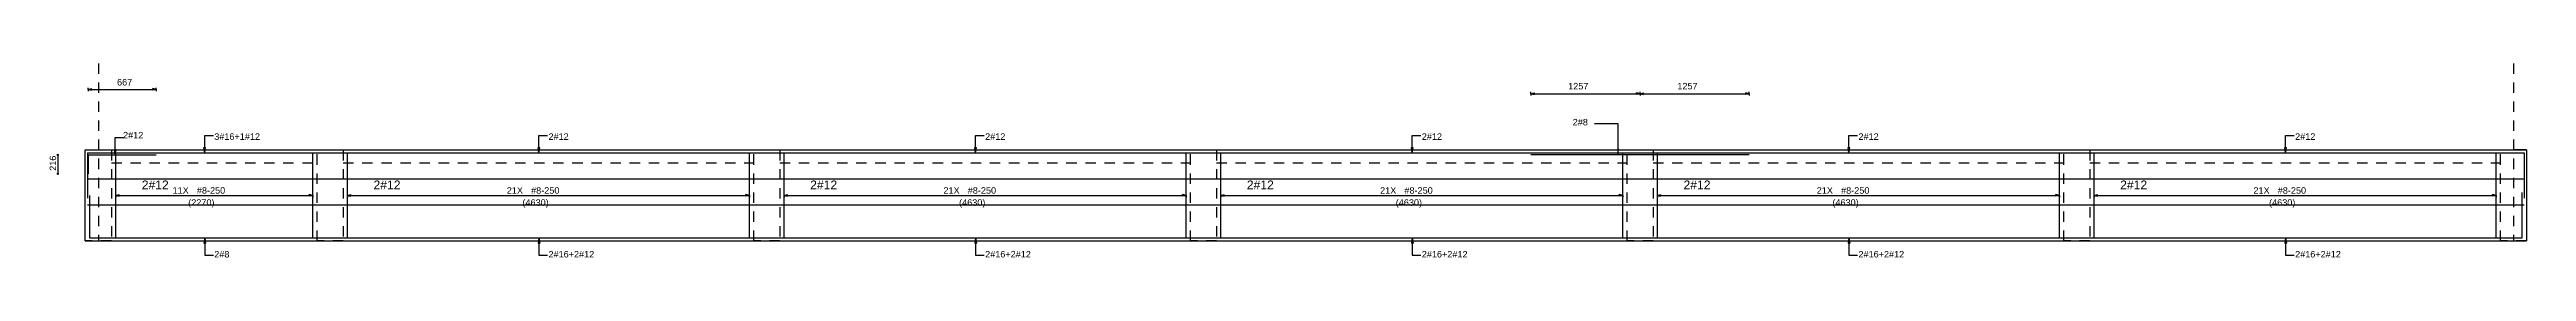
# Model space of a CAD drawing. Extents: x 0 to 98, y 3 to 248.
# Drawn here: x 39.62 to 68.15, y 89.16 to 91.41 of the extents above; entities that cross this region are included whole.
import ezdxf

# ---------------------------------------------------------------- set-up
doc = ezdxf.new("R2010")
doc.units = 0
doc.linetypes.add('ACAD_ISO02W100', pattern=[15, 12, -3])
for name, color, linetype in [('Axisline', 1, 'CONTINUOUS'), ('Beam_bottombarlabeling', 2, 'CONTINUOUS'), ('Beam_topbarsLabeling', 2, 'CONTINUOUS'), ('dim_all', 7, 'CONTINUOUS'), ('Extra_Topsteel_Labeling', 2, 'CONTINUOUS'), ('Extrabars', 7, 'CONTINUOUS'), ('Longsection', 2, 'CONTINUOUS'), ('main_botbars', 4, 'CONTINUOUS'), ('SecondaryBeam', 2, 'CONTINUOUS'), ('Sidefacebar', 140, 'CONTINUOUS'), ('Slabline', 253, 'CONTINUOUS'), ('Stirrup_bar', 1, 'CONTINUOUS'), ('Stirrup_Dia_Spacing', 2, 'CONTINUOUS'), ('Stirrup_Length', 7, 'CONTINUOUS'), ('Stirrup_Numbers', 2, 'CONTINUOUS')]:
    doc.layers.add(name, color=color, linetype=linetype)
doc.styles.add('STRUDS_Arial', font='ARIAL.TTF', dxfattribs={"height": 0.04})

msp = doc.modelspace()

# ---------------------------------------------------------------- texts
at = {"layer": 'Beam_bottombarlabeling', "style": 'STRUDS_Arial'}
for s, p in [('2#8', (41.515, 89.163)), ('2#16+2#12', (45.365, 89.163)), ('2#16+2#12', (50.395, 89.163)), ('2#16+2#12', (55.425, 89.163)), ('2#16+2#12', (60.455, 89.163)), ('2#16+2#12', (65.485, 89.163))]:
    msp.add_text(s, height=0.075, dxfattribs=at).set_placement(p)
at = {"layer": 'Beam_topbarsLabeling', "style": 'STRUDS_Arial'}
for s, p in [('3#16+1#12', (41.515, 90.522)), ('2#12', (45.365, 90.522)), ('2#12', (50.395, 90.522)), ('2#12', (55.425, 90.522)), ('2#12', (60.455, 90.522)), ('2#12', (65.485, 90.522))]:
    msp.add_text(s, height=0.075, dxfattribs=at).set_placement(p)
at = {"layer": 'dim_all', "style": 'STRUDS_Arial'}
for s, p in [('667', (40.3953, 91.15)), ('1257', (57.1113, 91.105)), ('1257', (58.3688, 91.105))]:
    msp.add_text(s, height=0.075, dxfattribs=at).set_placement(p)
msp.add_text('216', height=0.075, rotation=90, dxfattribs=at).set_placement((39.694, 90.1643))
msp.add_text('216', height=0.075, rotation=90, dxfattribs=at).set_placement((39.694, 90.1643))
at = {"layer": 'Extra_Topsteel_Labeling', "style": 'STRUDS_Arial'}
for s, p in [('2#8', (57.1635, 90.689)), ('2#12', (40.465, 90.539))]:
    msp.add_text(s, height=0.075, dxfattribs=at).set_placement(p)
at = {"layer": 'Sidefacebar', "style": 'STRUDS_Arial'}
for p in [(40.68, 89.952), (43.35, 89.952), (48.38, 89.952), (53.41, 89.952), (58.44, 89.952), (63.47, 89.952)]:
    msp.add_text('2#12', height=0.1, dxfattribs=at).set_placement(p)
at = {"layer": 'Stirrup_Dia_Spacing', "style": 'STRUDS_Arial'}
for p in [(41.315, 89.9), (45.165, 89.9), (50.195, 89.9), (55.225, 89.9), (60.255, 89.9), (65.285, 89.9)]:
    msp.add_text('#8-250', height=0.075, dxfattribs=at).set_placement(p)
at = {"layer": 'Stirrup_Length', "style": 'STRUDS_Arial'}
for s, p in [('(2270)', (41.215, 89.76)), ('(4630)', (45.065, 89.76)), ('(4630)', (50.095, 89.76)), ('(4630)', (55.125, 89.76)), ('(4630)', (60.155, 89.76)), ('(4630)', (65.185, 89.76))]:
    msp.add_text(s, height=0.075, dxfattribs=at).set_placement(p)
at = {"layer": 'Stirrup_Numbers', "style": 'STRUDS_Arial'}
for s, p in [('11X', (41.035, 89.9)), ('21X', (44.885, 89.9)), ('21X', (49.915, 89.9)), ('21X', (54.945, 89.9)), ('21X', (59.975, 89.9)), ('21X', (65.005, 89.9))]:
    msp.add_text(s, height=0.075, dxfattribs=at).set_placement(p)

# ---------------------------------------------------------------- linework, layer by layer
at = {"layer": 'Axisline', "linetype": 'ACAD_ISO02W100', "ltscale": 0.01}
for p, q in [((40.18, 91.405), (40.18, 89.355)), ((68, 91.405), (68, 89.355))]:
    msp.add_line(p, q, dxfattribs=at)
at = {"layer": 'Beam_bottombarlabeling'}
for p, q in [((41.405, 89.388), (41.395, 89.328)), ((41.395, 89.328), (41.415, 89.328)), ((41.405, 89.388), (41.405, 89.188)), ((41.405, 89.388), (41.415, 89.328)), ((45.255, 89.388), (45.245, 89.328)), ((45.245, 89.328), (45.265, 89.328)), ((45.255, 89.388), (45.255, 89.188)), ((45.255, 89.388), (45.265, 89.328)), ((50.285, 89.388), (50.275, 89.328)), ((50.275, 89.328), (50.295, 89.328)), ((50.285, 89.388), (50.285, 89.188)), ((50.285, 89.388), (50.295, 89.328)), ((55.315, 89.388), (55.305, 89.328)), ((55.305, 89.328), (55.325, 89.328)), ((55.315, 89.388), (55.315, 89.188)), ((55.315, 89.388), (55.325, 89.328)), ((60.345, 89.388), (60.335, 89.328)), ((60.335, 89.328), (60.355, 89.328)), ((60.345, 89.388), (60.345, 89.188)), ((60.345, 89.388), (60.355, 89.328)), ((65.375, 89.388), (65.365, 89.328)), ((65.365, 89.328), (65.385, 89.328)), ((65.375, 89.388), (65.375, 89.188)), ((65.375, 89.388), (65.385, 89.328)), ((41.405, 89.188), (41.505, 89.188)), ((45.255, 89.188), (45.355, 89.188)), ((50.285, 89.188), (50.385, 89.188)), ((55.315, 89.188), (55.415, 89.188)), ((60.345, 89.188), (60.445, 89.188)), ((65.375, 89.188), (65.475, 89.188))]:
    msp.add_line(p, q, dxfattribs=at)
for points in [[(41.405, 89.388), (41.395, 89.328), (41.405, 89.388), (41.415, 89.328)], [(45.255, 89.388), (45.245, 89.328), (45.255, 89.388), (45.265, 89.328)], [(50.285, 89.388), (50.275, 89.328), (50.285, 89.388), (50.295, 89.328)], [(55.315, 89.388), (55.305, 89.328), (55.315, 89.388), (55.325, 89.328)], [(60.345, 89.388), (60.335, 89.328), (60.345, 89.388), (60.355, 89.328)], [(65.375, 89.388), (65.365, 89.328), (65.375, 89.388), (65.385, 89.328)]]:
    msp.add_solid(points, dxfattribs=at)
at = {"layer": 'Beam_topbarsLabeling'}
for p, q in [((41.405, 90.372), (41.405, 90.572)), ((41.405, 90.572), (41.505, 90.572)), ((45.255, 90.372), (45.255, 90.572)), ((45.255, 90.572), (45.355, 90.572)), ((50.285, 90.372), (50.285, 90.572)), ((50.285, 90.572), (50.385, 90.572)), ((55.315, 90.372), (55.315, 90.572)), ((55.315, 90.572), (55.415, 90.572)), ((60.345, 90.372), (60.345, 90.572)), ((60.345, 90.572), (60.445, 90.572)), ((65.375, 90.372), (65.375, 90.572)), ((65.375, 90.572), (65.475, 90.572)), ((41.405, 90.372), (41.395, 90.432)), ((41.395, 90.432), (41.415, 90.432)), ((41.405, 90.372), (41.415, 90.432)), ((41.405, 90.432), (41.41, 90.432)), ((45.255, 90.372), (45.245, 90.432)), ((45.245, 90.432), (45.265, 90.432)), ((45.255, 90.372), (45.265, 90.432)), ((45.255, 90.432), (45.26, 90.432)), ((50.285, 90.372), (50.275, 90.432)), ((50.275, 90.432), (50.295, 90.432)), ((50.285, 90.372), (50.295, 90.432)), ((50.285, 90.432), (50.29, 90.432)), ((55.315, 90.372), (55.305, 90.432)), ((55.305, 90.432), (55.325, 90.432)), ((55.315, 90.372), (55.325, 90.432)), ((55.315, 90.432), (55.32, 90.432)), ((60.345, 90.372), (60.335, 90.432)), ((60.335, 90.432), (60.355, 90.432)), ((60.345, 90.372), (60.355, 90.432)), ((60.345, 90.432), (60.35, 90.432)), ((65.375, 90.372), (65.365, 90.432)), ((65.365, 90.432), (65.385, 90.432)), ((65.375, 90.372), (65.385, 90.432)), ((65.375, 90.432), (65.38, 90.432))]:
    msp.add_line(p, q, dxfattribs=at)
for points in [[(41.405, 90.372), (41.395, 90.432), (41.405, 90.372), (41.415, 90.432)], [(45.255, 90.372), (45.245, 90.432), (45.255, 90.372), (45.265, 90.432)], [(50.285, 90.372), (50.275, 90.432), (50.285, 90.372), (50.295, 90.432)], [(55.315, 90.372), (55.305, 90.432), (55.315, 90.372), (55.325, 90.432)], [(60.345, 90.372), (60.335, 90.432), (60.345, 90.372), (60.355, 90.432)], [(65.375, 90.372), (65.365, 90.432), (65.375, 90.372), (65.385, 90.432)]]:
    msp.add_solid(points, dxfattribs=at)
at = {"layer": 'dim_all'}
for p, q in [((40.063, 91.105), (40.063, 91.125)), ((40.063, 91.105), (40.063, 91.1175)), ((40.063, 91.105), (40.063, 91.1175)), ((40.063, 91.105), (40.103, 91.115)), ((40.063, 91.105), (40.063, 91.085)), ((40.063, 91.105), (40.103, 91.095)), ((40.063, 91.105), (40.063, 91.0925)), ((40.063, 91.105), (40.063, 91.0925)), ((40.063, 91.105), (40.8475, 91.105)), ((40.103, 91.095), (40.103, 91.115)), ((40.8475, 91.105), (40.8075, 91.115)), ((40.8075, 91.095), (40.8075, 91.115)), ((40.8475, 91.105), (40.8075, 91.095)), ((40.8475, 91.105), (40.8475, 91.125)), ((40.8475, 91.105), (40.8475, 91.1175)), ((40.8475, 91.105), (40.8475, 91.1175)), ((40.8475, 91.105), (40.8475, 91.085)), ((40.8475, 91.105), (40.8475, 91.0925)), ((40.8475, 91.105), (40.8475, 91.0925)), ((56.6825, 91.055), (56.6825, 91.075)), ((56.6825, 91.055), (56.6825, 91.0675)), ((56.6825, 91.055), (56.6825, 91.0675)), ((56.6825, 91.055), (56.7225, 91.065)), ((56.6825, 91.055), (56.6825, 91.035)), ((56.6825, 91.055), (56.7225, 91.045)), ((56.6825, 91.055), (56.6825, 91.0425)), ((56.6825, 91.055), (56.6825, 91.0425)), ((56.6825, 91.055), (59.1975, 91.055)), ((56.7225, 91.045), (56.7225, 91.065)), ((57.94, 91.055), (57.9, 91.065)), ((57.9, 91.045), (57.9, 91.065)), ((57.94, 91.055), (57.9, 91.065)), ((57.9, 91.045), (57.9, 91.065)), ((57.94, 91.055), (57.9, 91.045)), ((57.94, 91.055), (57.9, 91.045)), ((57.94, 91.055), (57.94, 91.075)), ((57.94, 91.055), (57.94, 91.075)), ((57.94, 91.055), (57.94, 91.075)), ((57.94, 91.055), (57.94, 91.075)), ((57.94, 91.055), (57.94, 91.0675)), ((57.94, 91.055), (57.94, 91.0675)), ((57.94, 91.055), (57.94, 91.0675)), ((57.94, 91.055), (57.94, 91.0675)), ((57.94, 91.055), (57.98, 91.065)), ((57.94, 91.055), (57.98, 91.065)), ((57.94, 91.055), (57.94, 91.035)), ((57.94, 91.055), (57.98, 91.045)), ((57.94, 91.055), (57.94, 91.035)), ((57.94, 91.055), (57.94, 91.0425)), ((57.94, 91.055), (57.94, 91.0425)), ((57.94, 91.055), (57.94, 91.0425)), ((57.94, 91.055), (57.94, 91.0425)), ((57.94, 91.055), (57.94, 91.055)), ((57.94, 91.055), (57.94, 91.035)), ((57.94, 91.055), (57.98, 91.045)), ((57.94, 91.055), (57.94, 91.035)), ((57.98, 91.045), (57.98, 91.065)), ((57.98, 91.045), (57.98, 91.065)), ((59.1975, 91.055), (59.1575, 91.065)), ((59.1575, 91.045), (59.1575, 91.065)), ((59.1975, 91.055), (59.1575, 91.045)), ((59.1975, 91.055), (59.1975, 91.075)), ((59.1975, 91.055), (59.1975, 91.0675)), ((59.1975, 91.055), (59.1975, 91.0675)), ((59.1975, 91.055), (59.1975, 91.035)), ((59.1975, 91.055), (59.1975, 91.0425)), ((59.1975, 91.055), (59.1975, 91.0425)), ((39.714, 90.3475), (39.7015, 90.3475)), ((39.714, 90.3475), (39.7015, 90.3475)), ((39.714, 90.3475), (39.7052, 90.3387)), ((39.714, 90.3475), (39.7052, 90.3387)), ((39.714, 90.3475), (39.7229, 90.3563)), ((39.714, 90.3475), (39.7229, 90.3563)), ((39.714, 90.3475), (39.7265, 90.3475)), ((39.714, 90.3475), (39.714, 90.1312)), ((39.714, 90.3475), (39.7265, 90.3475)), ((39.714, 90.3475), (39.714, 90.1312)), ((39.714, 90.1312), (39.7015, 90.1312)), ((39.714, 90.1312), (39.7015, 90.1312)), ((39.714, 90.1312), (39.7052, 90.1224)), ((39.714, 90.1312), (39.7052, 90.1224)), ((39.714, 90.1312), (39.7229, 90.14)), ((39.714, 90.1312), (39.7229, 90.14)), ((39.714, 90.1312), (39.7265, 90.1312)), ((39.714, 90.1312), (39.7265, 90.1312))]:
    msp.add_line(p, q, dxfattribs=at)
for points in [[(40.063, 91.105), (40.103, 91.115), (40.063, 91.105), (40.103, 91.095)], [(40.8475, 91.105), (40.8075, 91.115), (40.8475, 91.105), (40.8075, 91.095)], [(56.6825, 91.055), (56.7225, 91.065), (56.6825, 91.055), (56.7225, 91.045)], [(57.94, 91.055), (57.9, 91.065), (57.94, 91.055), (57.9, 91.045)], [(57.94, 91.055), (57.9, 91.065), (57.94, 91.055), (57.9, 91.045)], [(57.94, 91.055), (57.98, 91.065), (57.94, 91.055), (57.98, 91.045)], [(57.94, 91.055), (57.98, 91.065), (57.94, 91.055), (57.98, 91.045)], [(59.1975, 91.055), (59.1575, 91.065), (59.1975, 91.055), (59.1575, 91.045)]]:
    msp.add_solid(points, dxfattribs=at)
at = {"layer": 'Extra_Topsteel_Labeling'}
for p, q in [((40.375, 90.349), (40.375, 90.549)), ((40.375, 90.549), (40.475, 90.549)), ((57.6885, 90.709), (57.4135, 90.709)), ((57.6885, 90.359), (57.6885, 90.709)), ((40.375, 90.349), (40.365, 90.409)), ((40.365, 90.409), (40.385, 90.409)), ((40.375, 90.349), (40.385, 90.409)), ((40.375, 90.409), (40.38, 90.409))]:
    msp.add_line(p, q, dxfattribs=at)
for points in [[(40.375, 90.349), (40.365, 90.409), (40.375, 90.349), (40.385, 90.409)], [(57.6885, 90.359), (57.6785, 90.419), (57.6885, 90.359), (57.6985, 90.419)]]:
    msp.add_solid(points, dxfattribs=at)
at = {"layer": 'Extrabars'}
for p, q in [((40.063, 90.3475), (40.063, 90.1312)), ((40.063, 90.3475), (40.8475, 90.3475)), ((59.1975, 90.3495), (56.6825, 90.3495))]:
    msp.add_line(p, q, dxfattribs=at)
at = {"layer": 'Longsection'}
for p, q in [((40.03, 89.355), (40.03, 90.405)), ((40.03, 90.405), (40.33, 90.405)), ((40.03, 90.405), (40.03, 90.405)), ((40.18, 90.405), (40.18, 90.405)), ((40.18, 90.405), (40.18, 90.405)), ((40.18, 90.405), (43, 90.405)), ((42.85, 90.405), (48.03, 90.405)), ((47.88, 90.405), (53.06, 90.405)), ((52.91, 90.405), (58.09, 90.405)), ((57.94, 90.405), (63.12, 90.405)), ((62.97, 90.405), (68.15, 90.405)), ((68.15, 90.405), (68, 90.405)), ((68.15, 90.405), (68.15, 89.355)), ((40.03, 89.355), (43, 89.355)), ((42.7, 89.355), (48.03, 89.355)), ((47.73, 89.355), (53.06, 89.355)), ((52.76, 89.355), (58.09, 89.355)), ((57.79, 89.355), (63.12, 89.355)), ((62.82, 89.355), (68.15, 89.355))]:
    msp.add_line(p, q, dxfattribs=at)
at = {"layer": 'main_botbars'}
for p, q in [((40.055, 90.372), (40.055, 89.847)), ((40.055, 90.372), (42.975, 90.372)), ((42.725, 90.372), (48.005, 90.372)), ((47.755, 90.372), (53.035, 90.372)), ((52.785, 90.372), (58.065, 90.372)), ((57.815, 90.372), (63.095, 90.372)), ((62.845, 90.372), (68.125, 90.372)), ((68.125, 90.372), (68.125, 89.847)), ((40.08, 89.88), (40.08, 89.388)), ((68.1, 89.388), (68.1, 89.913)), ((40.08, 89.388), (42.95, 89.388)), ((42.75, 89.388), (42.75, 89.388)), ((42.75, 89.388), (47.98, 89.388)), ((42.95, 89.388), (42.95, 89.388)), ((47.78, 89.388), (47.78, 89.388)), ((47.78, 89.388), (53.01, 89.388)), ((52.81, 89.388), (52.81, 89.388)), ((52.81, 89.388), (58.04, 89.388)), ((57.84, 89.388), (57.84, 89.388)), ((57.84, 89.388), (63.07, 89.388)), ((62.87, 89.388), (68.1, 89.388))]:
    msp.add_line(p, q, dxfattribs=at)
at = {"layer": 'SecondaryBeam', "linetype": 'ACAD_ISO02W100', "ltscale": 0.01}
for p, q in [((40.03, 90.405), (40.33, 90.405)), ((40.03, 89.355), (40.03, 90.405)), ((40.33, 90.405), (40.33, 89.355)), ((42.7, 90.405), (43, 90.405)), ((42.7, 89.355), (42.7, 90.405)), ((43, 90.405), (43, 89.355)), ((47.73, 90.405), (48.03, 90.405)), ((47.73, 89.355), (47.73, 90.405)), ((48.03, 90.405), (48.03, 89.355)), ((52.76, 90.405), (53.06, 90.405)), ((52.76, 89.355), (52.76, 90.405)), ((53.06, 90.405), (53.06, 89.355)), ((57.79, 90.405), (58.09, 90.405)), ((57.79, 89.355), (57.79, 90.405)), ((58.09, 90.405), (58.09, 89.355)), ((62.82, 90.405), (63.12, 90.405)), ((62.82, 89.355), (62.82, 90.405)), ((63.12, 90.405), (63.12, 89.355)), ((67.85, 90.405), (68.15, 90.405)), ((67.85, 89.355), (67.85, 90.405)), ((68.15, 90.405), (68.15, 89.355)), ((40.33, 89.355), (40.03, 89.355)), ((43, 89.355), (42.7, 89.355)), ((48.03, 89.355), (47.73, 89.355)), ((53.06, 89.355), (52.76, 89.355)), ((58.09, 89.355), (57.79, 89.355)), ((63.12, 89.355), (62.82, 89.355)), ((68.15, 89.355), (67.85, 89.355))]:
    msp.add_line(p, q, dxfattribs=at)
at = {"layer": 'Sidefacebar'}
for p, q in [((40.055, 90.072), (42.975, 90.072)), ((42.725, 90.072), (48.005, 90.072)), ((47.755, 90.072), (53.035, 90.072)), ((52.785, 90.072), (58.065, 90.072)), ((57.815, 90.072), (63.095, 90.072)), ((62.845, 90.072), (68.125, 90.072)), ((40.055, 89.772), (42.975, 89.772)), ((42.725, 89.772), (48.005, 89.772)), ((47.755, 89.772), (53.035, 89.772)), ((52.785, 89.772), (58.065, 89.772)), ((57.815, 89.772), (63.095, 89.772)), ((62.845, 89.772), (68.125, 89.772))]:
    msp.add_line(p, q, dxfattribs=at)
at = {"layer": 'Slabline', "linetype": 'ACAD_ISO02W100', "ltscale": 0.01}
for p, q in [((40.33, 90.255), (42.7, 90.255)), ((43, 90.255), (47.73, 90.255)), ((48.03, 90.255), (52.76, 90.255)), ((53.06, 90.255), (57.79, 90.255)), ((58.09, 90.255), (62.82, 90.255)), ((63.12, 90.255), (67.85, 90.255))]:
    msp.add_line(p, q, dxfattribs=at)
at = {"layer": 'Stirrup_bar'}
for p, q in [((40.38, 89.388), (40.38, 90.372)), ((42.65, 89.388), (42.65, 90.372)), ((43.05, 89.388), (43.05, 90.372)), ((47.68, 89.388), (47.68, 90.372)), ((48.08, 89.388), (48.08, 90.372)), ((52.71, 89.388), (52.71, 90.372)), ((53.11, 89.388), (53.11, 90.372)), ((57.74, 89.388), (57.74, 90.372)), ((58.14, 89.388), (58.14, 90.372)), ((62.77, 89.388), (62.77, 90.372)), ((63.17, 89.388), (63.17, 90.372)), ((67.8, 89.388), (67.8, 90.372))]:
    msp.add_line(p, q, dxfattribs=at)
at = {"layer": 'Stirrup_Length'}
for p, q in [((40.38, 89.88), (40.38, 89.9)), ((40.38, 89.88), (40.42, 89.89)), ((40.38, 89.88), (42.65, 89.88)), ((40.38, 89.88), (40.38, 89.86)), ((40.38, 89.88), (40.42, 89.87)), ((40.42, 89.87), (40.42, 89.89)), ((42.65, 89.88), (42.61, 89.89)), ((42.61, 89.87), (42.61, 89.89)), ((42.65, 89.88), (42.61, 89.87)), ((42.65, 89.88), (42.65, 89.9)), ((42.65, 89.88), (42.65, 89.86)), ((43.05, 89.88), (43.05, 89.9)), ((43.05, 89.88), (43.09, 89.89)), ((43.05, 89.88), (47.68, 89.88)), ((43.05, 89.88), (43.05, 89.86)), ((43.05, 89.88), (43.09, 89.87)), ((43.09, 89.87), (43.09, 89.89)), ((47.68, 89.88), (47.64, 89.89)), ((47.64, 89.87), (47.64, 89.89)), ((47.68, 89.88), (47.64, 89.87)), ((47.68, 89.88), (47.68, 89.9)), ((47.68, 89.88), (47.68, 89.86)), ((48.08, 89.88), (48.08, 89.9)), ((48.08, 89.88), (48.12, 89.89)), ((48.08, 89.88), (52.71, 89.88)), ((48.08, 89.88), (48.08, 89.86)), ((48.08, 89.88), (48.12, 89.87)), ((48.12, 89.87), (48.12, 89.89)), ((52.71, 89.88), (52.67, 89.89)), ((52.67, 89.87), (52.67, 89.89)), ((52.71, 89.88), (52.67, 89.87)), ((52.71, 89.88), (52.71, 89.9)), ((52.71, 89.88), (52.71, 89.86)), ((53.11, 89.88), (53.11, 89.9)), ((53.11, 89.88), (53.15, 89.89)), ((53.11, 89.88), (57.74, 89.88)), ((53.11, 89.88), (53.11, 89.86)), ((53.11, 89.88), (53.15, 89.87)), ((53.15, 89.87), (53.15, 89.89)), ((57.74, 89.88), (57.7, 89.89)), ((57.7, 89.87), (57.7, 89.89)), ((57.74, 89.88), (57.7, 89.87)), ((57.74, 89.88), (57.74, 89.9)), ((57.74, 89.88), (57.74, 89.86)), ((58.14, 89.88), (58.14, 89.9)), ((58.14, 89.88), (58.18, 89.89)), ((58.14, 89.88), (62.77, 89.88)), ((58.14, 89.88), (58.14, 89.86)), ((58.14, 89.88), (58.18, 89.87)), ((58.18, 89.87), (58.18, 89.89)), ((62.77, 89.88), (62.73, 89.89)), ((62.73, 89.87), (62.73, 89.89)), ((62.77, 89.88), (62.73, 89.87)), ((62.77, 89.88), (62.77, 89.9)), ((62.77, 89.88), (62.77, 89.86)), ((63.17, 89.88), (63.17, 89.9)), ((63.17, 89.88), (63.21, 89.89)), ((63.17, 89.88), (67.8, 89.88)), ((63.17, 89.88), (63.17, 89.86)), ((63.17, 89.88), (63.21, 89.87)), ((63.21, 89.87), (63.21, 89.89)), ((67.8, 89.88), (67.76, 89.89)), ((67.76, 89.87), (67.76, 89.89)), ((67.8, 89.88), (67.76, 89.87)), ((67.8, 89.88), (67.8, 89.9)), ((67.8, 89.88), (67.8, 89.86))]:
    msp.add_line(p, q, dxfattribs=at)
for points in [[(40.38, 89.88), (40.42, 89.89), (40.38, 89.88), (40.42, 89.87)], [(42.65, 89.88), (42.61, 89.89), (42.65, 89.88), (42.61, 89.87)], [(43.05, 89.88), (43.09, 89.89), (43.05, 89.88), (43.09, 89.87)], [(47.68, 89.88), (47.64, 89.89), (47.68, 89.88), (47.64, 89.87)], [(48.08, 89.88), (48.12, 89.89), (48.08, 89.88), (48.12, 89.87)], [(52.71, 89.88), (52.67, 89.89), (52.71, 89.88), (52.67, 89.87)], [(53.11, 89.88), (53.15, 89.89), (53.11, 89.88), (53.15, 89.87)], [(57.74, 89.88), (57.7, 89.89), (57.74, 89.88), (57.7, 89.87)], [(58.14, 89.88), (58.18, 89.89), (58.14, 89.88), (58.18, 89.87)], [(62.77, 89.88), (62.73, 89.89), (62.77, 89.88), (62.73, 89.87)], [(63.17, 89.88), (63.21, 89.89), (63.17, 89.88), (63.21, 89.87)], [(67.8, 89.88), (67.76, 89.89), (67.8, 89.88), (67.76, 89.87)]]:
    msp.add_solid(points, dxfattribs=at)

msp.set_redraw_order([(e.dxf.handle, doc.entitydb.next_handle()) for e in msp.query("TEXT MTEXT ATTDEF DIMENSION ARC_DIMENSION")])  # texts and dimensions are drawn at this point

doc.saveas('drawing.dxf')
